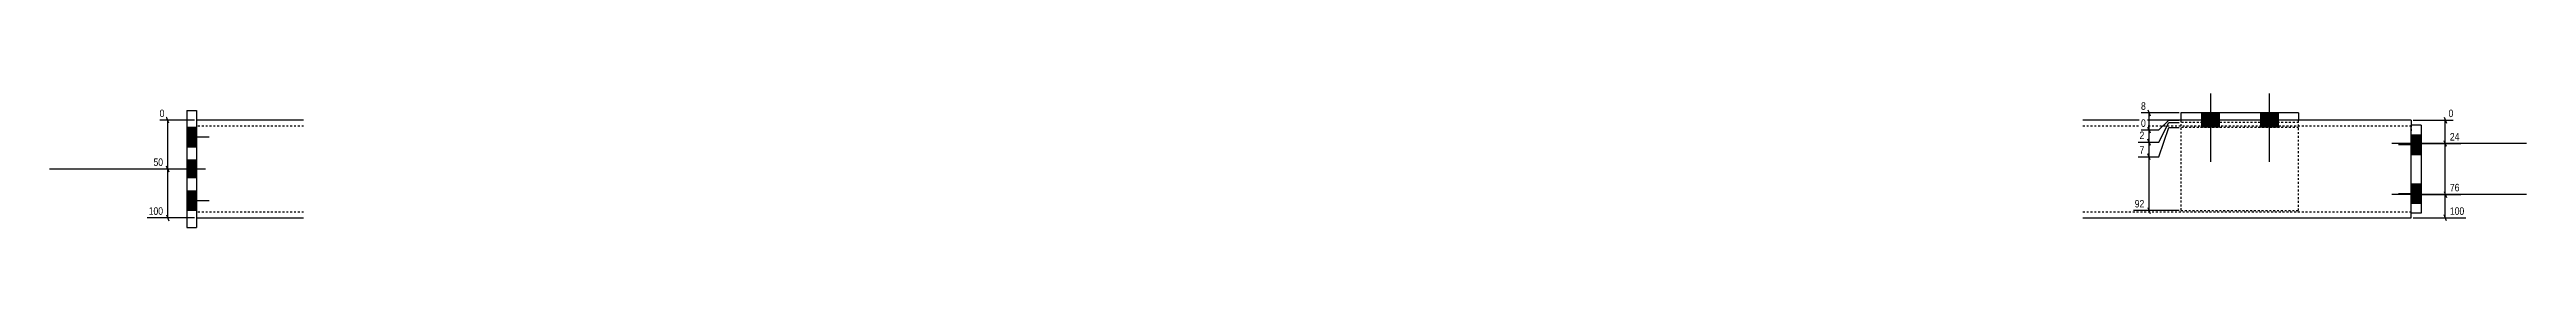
# Model space of a CAD drawing. Header units: millimetres. Extents: x 3 to 34735, y 3 to 809.
# Drawn here: x 24116 to 26643, y 5 to 142 of the extents above; entities that cross this region are included whole.
import ezdxf

# ---------------------------------------------------------------- set-up
doc = ezdxf.new("R2010")
doc.units = ezdxf.units.MM
doc.linetypes.add('DXK_LINE_DOT2', pattern=[3.9198, 1.9599, -1.9599])
doc.layers.add('MÅLSÆTNING', color=7, linetype='Continuous')
doc.layers.add('STÅL', color=7, linetype='Continuous')
doc.styles.add('Arial Narrow', font='ARIALN.TTF', dxfattribs={"height": 0.2})

msp = doc.modelspace()

# ---------------------------------------------------------------- hatches: boundary and pattern name
at = {"layer": 'STÅL', "linetype": 'Continuous'}
for points in [[(24255.6, 107.3), (24255.6, 87.3), (24265.6, 87.3), (24265.6, 107.3)], [(26329.6, 122.3), (26311.6, 122.3), (26311.6, 112.3), (26329.6, 112.3)], [(26329.6, 112.3), (26311.6, 112.3), (26311.6, 107.3), (26329.6, 107.3)], [(26389.6, 122.3), (26371.6, 122.3), (26371.6, 112.3), (26389.6, 112.3)], [(26389.6, 112.3), (26371.6, 112.3), (26371.6, 107.3), (26389.6, 107.3)], [(26535.6, 79.8), (26535.6, 99.8), (26525.6, 99.8), (26525.6, 79.8)], [(26525.6, 97.8), (26525.6, 83.8), (26535.6, 83.8), (26535.6, 97.8)], [(26525.6, 97.8), (26525.6, 83.8), (26535.6, 83.8), (26535.6, 97.8)], [(24265.6, 55.8), (24265.6, 73.8), (24255.6, 73.8), (24255.6, 55.8)], [(24265.6, 55.8), (24265.6, 73.8), (24255.6, 73.8), (24255.6, 55.8)], [(24255.6, 42.3), (24255.6, 22.3), (24265.6, 22.3), (24265.6, 42.3)], [(26535.6, 29.8), (26535.6, 49.8), (26525.6, 49.8), (26525.6, 29.8)], [(26525.6, 45.8), (26525.6, 31.8), (26535.6, 31.8), (26535.6, 45.8)], [(26525.6, 45.8), (26525.6, 31.8), (26535.6, 31.8), (26535.6, 45.8)]]:
    msp.add_hatch(color=96, dxfattribs=at).paths.add_polyline_path(points)

# ---------------------------------------------------------------- linework, layer by layer
at = {"layer": 'MÅLSÆTNING', "color": 7, "linetype": 'Continuous'}
for p, q in [((24263.6, 114.8), (24228, 114.8)), ((24237.5, 111.8), (24235.1, 117.8)), ((24236.3, 64.8), (24236.3, 114.8)), ((26288.6, 122.3), (26249.8, 122.3)), ((26256.9, 125.3), (26259.3, 119.3)), ((26268.1, 104.8), (26278.1, 114.8)), ((26268.1, 92.3), (26278.1, 112.3)), ((26268.1, 77.3), (26278.1, 107.3)), ((26268.1, 77.3), (26278.1, 107.3)), ((26278.1, 114.8), (26288.6, 114.8)), ((26278.1, 114.8), (26288.6, 114.8)), ((26278.1, 112.3), (26288.6, 112.3)), ((26278.1, 112.3), (26288.6, 112.3)), ((26278.1, 107.3), (26288.6, 107.3)), ((26278.1, 107.3), (26288.6, 107.3)), ((26527.6, 114.8), (26568.4, 114.8)), ((26559, 117.8), (26561.4, 111.8)), ((26560.2, 90.8), (26560.2, 114.8)), ((26246.9, 92.3), (26268.1, 92.3)), ((26246.9, 77.3), (26268.1, 77.3)), ((26246.9, 77.3), (26268.1, 77.3)), ((26256.9, 95.3), (26259.3, 89.3)), ((26259.3, 74.3), (26256.9, 80.3)), ((26259.3, 74.3), (26256.9, 80.3)), ((26258.1, 77.3), (26258.1, 92.3)), ((26258.1, 22.3), (26258.1, 77.3)), ((26527.6, 90.8), (26576.2, 90.8)), ((26527.6, 90.8), (26576.2, 90.8)), ((26561.4, 87.8), (26559, 93.8)), ((26561.4, 87.8), (26559, 93.8)), ((26560.2, 38.8), (26560.2, 90.8)), ((24253.6, 64.8), (24220.2, 64.8)), ((24253.6, 64.8), (24220.2, 64.8)), ((24235.1, 67.8), (24237.5, 61.8)), ((24237.5, 61.8), (24235.1, 67.8)), ((24236.3, 14.8), (24236.3, 64.8)), ((26256.9, 25.3), (26259.3, 19.3)), ((26527.6, 38.8), (26576.2, 38.8)), ((26527.6, 38.8), (26576.2, 38.8)), ((26559, 41.8), (26561.4, 35.8)), ((26559, 41.8), (26561.4, 35.8)), ((26560.2, 14.8), (26560.2, 38.8)), ((24263.6, 14.8), (24215.3, 14.8)), ((24235.1, 17.8), (24237.5, 11.8)), ((26288.6, 22.3), (26242, 22.3)), ((26527.6, 14.8), (26581.1, 14.8)), ((26561.4, 11.8), (26559, 17.8))]:
    msp.add_line(p, q, dxfattribs=at)
at = {"layer": 'STÅL', "color": 96, "linetype": 'Continuous'}
for p, q in [((26320.6, 142.3), (26320.6, 72.3)), ((26380.6, 142.3), (26380.6, 72.3)), ((24265.6, 107.3), (24255.6, 107.3)), ((26311.6, 122.3), (26311.6, 112.3)), ((26311.6, 112.3), (26311.6, 107.3)), ((26329.6, 122.3), (26329.6, 112.3)), ((26329.6, 112.3), (26329.6, 107.3)), ((26371.6, 122.3), (26371.6, 112.3)), ((26371.6, 112.3), (26371.6, 107.3)), ((26389.6, 122.3), (26389.6, 112.3)), ((26389.6, 112.3), (26389.6, 107.3)), ((24278.6, 97.3), (24255.6, 97.3)), ((24265.6, 87.3), (24255.6, 87.3)), ((26643.1, 90.8), (26505.6, 90.8)), ((26643.1, 90.8), (26505.6, 90.8)), ((26512.6, 89.8), (26535.6, 89.8)), ((26525.6, 99.8), (26535.6, 99.8)), ((26535.6, 97.8), (26525.6, 97.8)), ((26535.6, 97.8), (26525.6, 97.8)), ((26535.6, 83.8), (26525.6, 83.8)), ((26535.6, 83.8), (26525.6, 83.8)), ((26525.6, 79.8), (26535.6, 79.8)), ((24274.9, 64.8), (24115.6, 64.8)), ((24274.9, 64.8), (24115.6, 64.8)), ((24265.6, 73.8), (24255.6, 73.8)), ((24265.6, 73.8), (24255.6, 73.8)), ((24265.6, 55.8), (24255.6, 55.8)), ((24265.6, 55.8), (24255.6, 55.8)), ((24265.6, 42.3), (24255.6, 42.3)), ((24278.6, 32.3), (24255.6, 32.3)), ((26643.1, 38.8), (26505.6, 38.8)), ((26643.1, 38.8), (26505.6, 38.8)), ((26512.6, 39.8), (26535.6, 39.8)), ((26525.6, 49.8), (26535.6, 49.8)), ((26535.6, 45.8), (26525.6, 45.8)), ((26535.6, 45.8), (26525.6, 45.8)), ((26535.6, 31.8), (26525.6, 31.8)), ((26535.6, 31.8), (26525.6, 31.8)), ((26525.6, 29.8), (26535.6, 29.8)), ((24265.6, 22.3), (24255.6, 22.3))]:
    msp.add_line(p, q, dxfattribs=at)
at = {"layer": 'STÅL', "color": 2, "linetype": 'Continuous'}
for p, q in [((24255.6, 124.8), (24265.6, 124.8)), ((24255.6, 124.8), (24255.6, 4.8)), ((24265.6, 124.8), (24265.6, 4.8)), ((24374.9, 114.8), (24265.6, 114.8)), ((26525.6, 114.8), (26190.6, 114.8)), ((26290.6, 122.3), (26290.6, 114.8)), ((26410.6, 122.3), (26290.6, 122.3)), ((26410.6, 122.3), (26410.6, 114.8)), ((26525.6, 114.8), (26525.6, 113.9)), ((26525.6, 113.9), (26525.6, 109.8)), ((26525.6, 19.8), (26525.6, 109.8)), ((26535.6, 109.8), (26525.6, 109.8)), ((26535.6, 109.8), (26535.6, 19.8)), ((24255.6, 4.8), (24265.6, 4.8)), ((24265.6, 14.8), (24374.9, 14.8)), ((26190.6, 14.8), (26525.6, 14.8)), ((26535.6, 19.8), (26525.6, 19.8)), ((26525.6, 14.8), (26525.6, 19.8))]:
    msp.add_line(p, q, dxfattribs=at)
at = {"layer": 'STÅL', "color": 7, "linetype": 'DXK_LINE_DOT2'}
for p, q in [((24265.6, 114.8), (24265.6, 15.7)), ((24374.9, 108.8), (24265.6, 108.8)), ((26525.6, 108.8), (26190.6, 108.8)), ((26290.6, 114.8), (26290.6, 22.3)), ((26410.6, 112.3), (26290.6, 112.3)), ((26410.6, 107.3), (26290.6, 107.3)), ((26410.6, 22.3), (26410.6, 114.8)), ((26525.6, 109.8), (26525.6, 102.8)), ((26525.6, 19.8), (26525.6, 102.8)), ((24374.9, 20.8), (24265.6, 20.8)), ((24265.6, 15.7), (24265.6, 14.8)), ((26525.6, 20.8), (26190.6, 20.8)), ((26290.6, 22.3), (26410.6, 22.3))]:
    msp.add_line(p, q, dxfattribs=at)

# ---------------------------------------------------------------- next in the draw order: wipeouts: each hides what was drawn before it
at = {"color": 0, "linetype": 'Continuous'}
for points in [[(24234.5, 116.4), (24234.5, 127.6), (24226.4, 127.6), (24226.4, 116.4)], [(26570, 116.4), (26570, 127.6), (26562, 127.6), (26562, 116.4)], [(26254.8, 93.9), (26254.8, 105.1), (26246.7, 105.1), (26246.7, 93.9)], [(26576.4, 92.4), (26576.4, 103.6), (26563.4, 103.6), (26563.4, 92.4)], [(24233, 66.4), (24233, 77.6), (24220.1, 77.6), (24220.1, 66.4)], [(26576.4, 40.4), (26576.4, 51.6), (26563.4, 51.6), (26563.4, 40.4)], [(24233, 16.4), (24233, 27.6), (24215.2, 27.6), (24215.2, 16.4)], [(26254.8, 23.9), (26254.8, 35.1), (26241.8, 35.1), (26241.8, 23.9)], [(26581.2, 16.4), (26581.2, 27.6), (26563.4, 27.6), (26563.4, 16.4)]]:
    msp.add_wipeout(points, dxfattribs=at).dxf.layer = 'MÅLSÆTNING'

# ---------------------------------------------------------------- next in the draw order: linework, layer by layer
at = {"layer": 'MÅLSÆTNING', "color": 7, "linetype": 'Continuous'}
for p, q in [((26249.8, 104.8), (26268.1, 104.8)), ((26249.8, 104.8), (26268.1, 104.8)), ((26258.1, 104.8), (26258.1, 122.3))]:
    msp.add_line(p, q, dxfattribs=at)

# ---------------------------------------------------------------- next in the draw order: texts
at = {"layer": 'MÅLSÆTNING', "color": 3, "linetype": 'Continuous', "style": 'Arial Narrow'}
for s, p in [('0', (24228, 118)), ('2', (26248.3, 95.5)), ('0', (26563.6, 118)), ('24', (26565, 94)), ('50', (24221.7, 68)), ('100', (24216.8, 18)), ('92', (26243.4, 25.5)), ('76', (26565, 42)), ('100', (26565, 18))]:
    msp.add_text(s, height=7.64, dxfattribs=at).set_placement(p)

# ---------------------------------------------------------------- next in the draw order: wipeouts: each hides what was drawn before it
at = {"color": 0, "linetype": 'Continuous'}
for points in [[(26256.3, 123.9), (26256.3, 135.1), (26248.2, 135.1), (26248.2, 123.9)], [(26254.8, 78.9), (26254.8, 90.1), (26246.7, 90.1), (26246.7, 78.9)]]:
    msp.add_wipeout(points, dxfattribs=at).dxf.layer = 'MÅLSÆTNING'

# ---------------------------------------------------------------- next in the draw order: linework, layer by layer
at = {"layer": 'MÅLSÆTNING', "color": 7, "linetype": 'Continuous'}
for p, q in [((26259.3, 101.8), (26256.9, 107.8)), ((26256.9, 107.8), (26259.3, 101.8)), ((26258.1, 92.3), (26258.1, 104.8)), ((26268.1, 104.8), (26278.1, 114.8)), ((26268.1, 92.3), (26278.1, 112.3)), ((26246.9, 92.3), (26268.1, 92.3)), ((26259.3, 89.3), (26256.9, 95.3))]:
    msp.add_line(p, q, dxfattribs=at)

# ---------------------------------------------------------------- next in the draw order: texts
at = {"layer": 'MÅLSÆTNING', "color": 3, "linetype": 'Continuous', "style": 'Arial Narrow'}
for s, p in [('8', (26249.8, 125.5)), ('7', (26248.3, 80.5))]:
    msp.add_text(s, height=7.64, dxfattribs=at).set_placement(p)

# ---------------------------------------------------------------- next in the draw order: wipeouts: each hides what was drawn before it
at = {"color": 0, "linetype": 'Continuous'}
msp.add_wipeout([(26256.3, 106.4), (26256.3, 117.6), (26248.2, 117.6), (26248.2, 106.4)], dxfattribs=at).dxf.layer = 'MÅLSÆTNING'

# ---------------------------------------------------------------- next in the draw order: texts
at = {"layer": 'MÅLSÆTNING', "color": 3, "linetype": 'Continuous', "style": 'Arial Narrow'}
msp.add_text('0', height=7.64, dxfattribs=at).set_placement((26249.8, 108))

doc.saveas('drawing.dxf')
